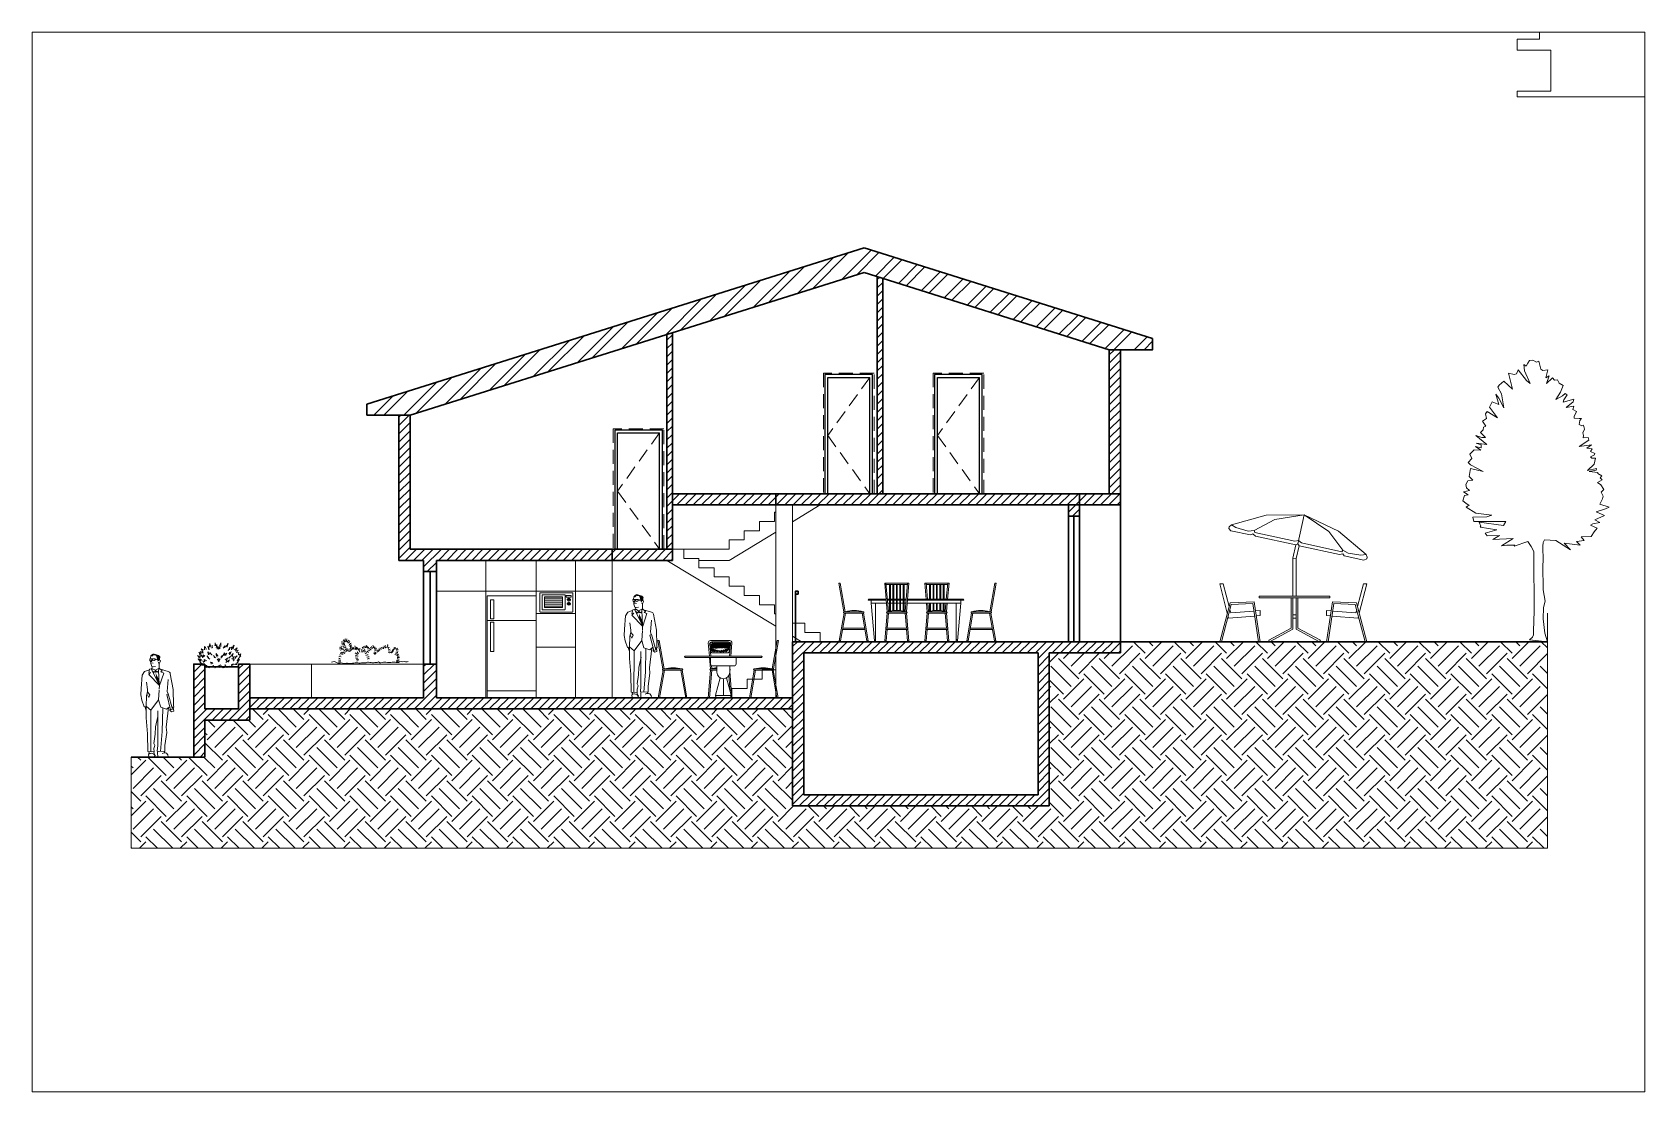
# Paper-space layout 'Layout2' of a CAD drawing. Header units: millimetres. Extents: x 0 to 288, y 0 to 189.
# The model-space entities are those that its viewports show. They can reach past a viewport. Long polylines and large blocks are cut down to what shows.
import ezdxf

# ---------------------------------------------------------------- set-up
doc = ezdxf.new("R2010")
doc.units = ezdxf.units.MM
doc.linetypes.add('HIDDEN', pattern=[0.375, 0.25, -0.125])
for name, color, linetype, lineweight in [('blue', 160, 'Continuous', 5), ('Hash', 1, 'Continuous', 0), ('new', 3, 'Continuous', 30)]:
    doc.layers.add(name, color=color, linetype=linetype, lineweight=lineweight)
doc.layers.add('GLASS', color=4, linetype='Continuous')
doc.layers.add('JLQ', color=2, linetype='Continuous')

# ---------------------------------------------------------------- blocks, each defined once
blk = doc.blocks.new('tree1')
at = {"linetype": 'ByBlock'}
blk.add_lwpolyline([(-0.324, 0.032), (-0.266, 0.078), (-0.252, 0.122), (-0.244, 0.437), (-0.237, 0.48), (-0.243, 1.609), (-0.29, 1.699), (-0.352, 1.786), (-0.595, 1.702), (-0.582, 1.724), (-0.723, 1.721), (-0.819, 1.712), (-0.614, 1.844), (-0.976, 1.822), (-0.854, 1.893), (-1.077, 1.891), (-1.113, 1.937), (-0.905, 1.996), (-1.203, 2.043), (-1.187, 2.064), (-1.22, 2.133), (-0.783, 2.072), (-0.742, 2.145), (-1.316, 2.145), (-1.334, 2.219), (-1.082, 2.225), (-0.994, 2.26), (-1.277, 2.291), (-1.449, 2.403), (-1.425, 2.417), (-1.395, 2.432), (-1.454, 2.469), (-1.51, 2.516), (-1.483, 2.609), (-1.416, 2.618), (-1.498, 2.674), (-1.389, 2.698), (-1.443, 2.743), (-1.455, 2.806), (-1.422, 2.872), (-1.331, 2.884), (-1.4, 2.945), (-1.373, 3.092), (-1.15, 3.034), (-1.376, 3.155), (-1.413, 3.197), (-1.352, 3.267), (-1.384, 3.349), (-1.311, 3.425), (-1.188, 3.415), (-1.282, 3.484), (-1.184, 3.457), (-1.184, 3.511), (-1.274, 3.545), (-1.084, 3.52), (-1.279, 3.679), (-1.174, 3.646), (-1.108, 3.642), (-1.197, 3.735), (-1.146, 3.783), (-1.14, 3.828), (-1.1, 3.846), (-1.159, 3.937), (-1.091, 3.983), (-1.104, 4.064), (-1.076, 4.109), (-0.891, 3.996), (-1.033, 4.184), (-0.986, 4.28), (-0.869, 4.23), (-0.921, 4.414), (-0.868, 4.347), (-0.781, 4.171), (-0.822, 4.422), (-0.887, 4.539), (-0.861, 4.58), (-0.779, 4.648), (-0.627, 4.504), (-0.696, 4.794), (-0.596, 4.769), (-0.555, 4.781), (-0.523, 4.854), (-0.374, 4.659), (-0.307, 4.605), (-0.408, 4.835), (-0.423, 4.947), (-0.378, 4.914), (-0.351, 4.972), (-0.319, 5.017), (-0.264, 5.026), (-0.199, 4.988), (-0.154, 5.004), (-0.122, 4.865), (-0.082, 4.84), (0.003, 4.853), (-0.031, 4.709), (0.027, 4.743), (-0.018, 4.606), (0.087, 4.71), (0.126, 4.666), (0.178, 4.67), (0.205, 4.614), (0.279, 4.573), (0.23, 4.45), (0.146, 4.319), (0.267, 4.385), (0.313, 4.429), (0.348, 4.402), (0.291, 4.316), (0.277, 4.272), (0.472, 4.328), (0.46, 4.278), (0.331, 4.176), (0.468, 4.202), (0.451, 4.145), (0.517, 4.11), (0.473, 4.021), (0.478, 3.99), (0.567, 3.984), (0.605, 3.981), (0.576, 3.946), (0.564, 3.878), (0.611, 3.853), (0.643, 3.864), (0.659, 3.791), (0.632, 3.729), (0.641, 3.681), (0.636, 3.636), (0.727, 3.642), (0.738, 3.596), (0.567, 3.485), (0.784, 3.51), (0.7, 3.452), (0.794, 3.441), (0.769, 3.394), (0.842, 3.356), (0.837, 3.335), (0.764, 3.298), (0.788, 3.273), (0.856, 3.273), (0.83, 3.166), (0.711, 3.052), (0.872, 3.092), (0.866, 3.063), (0.744, 3.038), (0.9, 3.017), (0.9, 3), (0.969, 2.962), (0.942, 2.923), (0.972, 2.891), (0.893, 2.84), (0.953, 2.796), (1.002, 2.718), (0.958, 2.668), (0.99, 2.594), (0.982, 2.549), (0.932, 2.455), (1.098, 2.401), (1.036, 2.368), (0.865, 2.316), (1.018, 2.254), (0.843, 2.172), (0.932, 2.129), (0.809, 2.101), (0.764, 2.081), (0.883, 2.023), (0.832, 1.962), (0.779, 1.875), (0.598, 1.871), (0.652, 1.806), (0.516, 1.789), (0.585, 1.72), (0.297, 1.756), (0.409, 1.639), (0.15, 1.803), (-0.052, 1.816), (-0.08, 1.771), (-0.085, 1.703), (-0.075, 1.445), (-0.085, 1.367), (-0.075, 0.924), (-0.041, 0.724), (-0.072, 0.61), (-0.079, 0.406), (-0.045, 0.151), (0, 0)], close=True, dxfattribs=at)
blk = doc.blocks.new('PERSONA2')
for p, q in [((0.215, 1.752), (0.256, 1.752)), ((0.217, 1.718), (0.215, 1.752)), ((0.234, 1.801), (0.22, 1.752)), ((0.25, 1.75), (0.245, 1.718)), ((0.25, 1.739), (0.249, 1.698)), ((0.262, 1.75), (0.25, 1.75)), ((0.256, 1.752), (0.309, 1.752)), ((0.269, 1.72), (0.262, 1.75)), ((0.309, 1.752), (0.303, 1.722)), ((0.356, 1.739), (0.309, 1.75)), ((0.309, 1.741), (0.356, 1.739)), ((0.404, 1.713), (0.399, 1.733)), ((0.082, 1.461), (0.064, 1.222)), ((0.121, 1.527), (0.08, 1.462)), ((0.208, 1.555), (0.121, 1.527)), ((0.211, 1.569), (0.196, 1.501)), ((0.196, 1.501), (0.228, 1.511)), ((0.228, 1.511), (0.197, 1.475)), ((0.197, 1.475), (0.386, 1.279)), ((0.211, 1.569), (0.241, 1.577)), ((0.245, 1.718), (0.217, 1.718)), ((0.23, 1.717), (0.232, 1.671)), ((0.232, 1.671), (0.25, 1.617)), ((0.241, 1.577), (0.384, 1.295)), ((0.241, 1.577), (0.264, 1.576)), ((0.25, 1.617), (0.279, 1.611)), ((0.264, 1.578), (0.25, 1.566)), ((0.258, 1.612), (0.255, 1.576)), ((0.294, 1.51), (0.258, 1.542)), ((0.264, 1.578), (0.316, 1.55)), ((0.303, 1.722), (0.269, 1.72)), ((0.279, 1.611), (0.316, 1.615)), ((0.316, 1.55), (0.294, 1.51)), ((0.316, 1.55), (0.382, 1.589)), ((0.316, 1.55), (0.341, 1.514)), ((0.341, 1.514), (0.372, 1.533)), ((0.373, 1.554), (0.382, 1.589)), ((0.384, 1.295), (0.373, 1.554)), ((0.374, 1.694), (0.376, 1.673)), ((0.382, 1.653), (0.384, 1.673)), ((0.382, 1.589), (0.382, 1.653)), ((0.437, 1.541), (0.382, 1.589)), ((0.384, 1.673), (0.404, 1.713)), ((0.39, 1.279), (0.465, 1.5)), ((0.545, 1.529), (0.404, 1.57)), ((0.414, 1.521), (0.437, 1.541)), ((0.465, 1.5), (0.414, 1.521)), ((0.632, 1.208), (0.581, 1.489)), ((0.064, 1.222), (0.056, 1.111)), ((0.156, 1.339), (0.177, 1.207)), ((0.156, 1.098), (0.176, 1.163)), ((0.177, 1.207), (0.175, 1.162)), ((0.176, 1.163), (0.217, 1.114)), ((0.373, 1.022), (0.384, 1.197)), ((0.386, 1.279), (0.383, 1.212)), ((0.528, 1.173), (0.545, 1.385)), ((0.528, 1.173), (0.541, 1.127)), ((0.632, 1.208), (0.641, 0.929)), ((0.056, 1.111), (0.073, 1.018)), ((0.073, 1.018), (0.118, 0.895)), ((0.118, 0.895), (0.143, 0.901)), ((0.132, 0.895), (0.152, 0.822)), ((0.15, 0.9), (0.156, 1.098)), ((0.15, 0.9), (0.15, 0.7)), ((0.155, 0.906), (0.237, 0.839)), ((0.197, 1.061), (0.172, 1.11)), ((0.217, 1.114), (0.197, 1.061)), ((0.237, 0.839), (0.373, 1.022)), ((0.411, 0.89), (0.373, 1.022)), ((0.513, 0.853), (0.411, 0.89)), ((0.447, 0.872), (0.436, 0.459)), ((0.508, 0.536), (0.549, 0.886)), ((0.564, 0.894), (0.513, 0.853)), ((0.543, 1.127), (0.518, 1.115)), ((0.518, 1.115), (0.588, 0.843)), ((0.622, 0.855), (0.543, 1.127)), ((0.581, 0.869), (0.574, 0.838)), ((0.612, 0.889), (0.644, 0.89)), ((0.643, 0.822), (0.635, 0.891)), ((0.644, 0.89), (0.641, 0.929)), ((0.15, 0.7), (0.176, 0.417)), ((0.237, 0.839), (0.233, 0.095)), ((0.318, 0.541), (0.36, 0.726)), ((0.358, 0.826), (0.358, 0.207)), ((0.574, 0.838), (0.602, 0.81)), ((0.588, 0.843), (0.622, 0.855)), ((0.602, 0.81), (0.643, 0.822)), ((0.176, 0.417), (0.18, 0.098)), ((0.288, 0.245), (0.314, 0.411)), ((0.314, 0.411), (0.318, 0.541)), ((0.436, 0.459), (0.406, 0.103)), ((0.486, 0.209), (0.517, 0.441)), ((0.517, 0.441), (0.508, 0.536)), ((0.18, 0.098), (0.292, 0.092)), ((0.194, 0.032), (0.207, 0.094)), ((0.206, 0.005), (0.194, 0.032)), ((0.294, 0), (0.206, 0.005)), ((0.305, 0.21), (0.288, 0.245)), ((0.29, 0.154), (0.305, 0.21)), ((0.292, 0.092), (0.29, 0.154)), ((0.29, 0.088), (0.292, 0.07)), ((0.291, 0.063), (0.311, 0.028)), ((0.311, 0.028), (0.294, 0)), ((0.358, 0.207), (0.349, 0.108)), ((0.349, 0.108), (0.471, 0.1)), ((0.356, 0.079), (0.36, 0.108)), ((0.358, 0.007), (0.356, 0.079)), ((0.543, 0.005), (0.358, 0.007)), ((0.486, 0.101), (0.473, 0.102)), ((0.482, 0.078), (0.473, 0.102)), ((0.486, 0.209), (0.486, 0.101)), ((0.514, 0.071), (0.54, 0.042)), ((0.54, 0.042), (0.543, 0.005))]:
    blk.add_line(p, q)
for centre, radius, start, end in [((0.53, 1.479), 0.052, 10.318, 73.6958), ((0.242, -0.01), 0.0781, 28.6224, 123.307), ((0.48, -0.034), 0.11, 72.0736, 114.4627)]:
    blk.add_arc(centre, radius, start, end)
for points in [[(0.22, 1.803), (0.26, 1.794), (0.238, 1.826), (0.288, 1.824)], [(0.238, 1.826), (0.379, 1.819), (0.278, 1.849)], [(0.328, 1.811), (0.404, 1.798), (0.238, 1.826), (0.379, 1.819)], [(0.359, 1.703), (0.397, 1.733), (0.328, 1.811), (0.404, 1.798)], [(0.237, 1.673), (0.243, 1.687), (0.286, 1.671), (0.279, 1.687)], [(0.315, 1.55), (0.302, 1.524), (0.333, 1.524), (0.322, 1.503)], [(0.322, 1.503), (0.38, 1.379), (0.326, 1.411), (0.384, 1.295)]]:
    blk.add_solid(points)
blk = doc.blocks.new('11')
at = {"color": 0}
for p, q in [((191.099, 174.576), (191.129, 174.576)), ((191.217, 173.905), (191.099, 174.576)), ((191.247, 173.906), (191.129, 174.576)), ((192.738, 174.576), (192.171, 174.576)), ((192.229, 173.906), (192.171, 174.576)), ((192.259, 173.914), (192.201, 174.576)), ((192.65, 173.914), (192.708, 174.576)), ((192.679, 173.906), (192.738, 174.576)), ((193.675, 174.576), (193.107, 174.576)), ((193.14, 174.206), (193.107, 174.576)), ((193.17, 174.206), (193.138, 174.576)), ((193.612, 174.206), (193.645, 174.576)), ((193.642, 174.206), (193.675, 174.576)), ((194.629, 173.906), (194.747, 174.576)), ((194.659, 173.905), (194.777, 174.576)), ((194.777, 174.576), (194.747, 174.576)), ((191.803, 174.206), (192.203, 174.206)), ((191.803, 174.176), (192.206, 174.176)), ((191.853, 174.106), (191.853, 174.176)), ((192.705, 174.546), (192.204, 174.546)), ((192.233, 174.206), (192.284, 174.206)), ((192.236, 174.176), (192.284, 174.176)), ((192.284, 173.919), (192.284, 174.546)), ((192.304, 173.923), (192.304, 174.546)), ((192.304, 174.206), (192.364, 174.206)), ((192.304, 174.176), (192.364, 174.176)), ((192.364, 173.931), (192.364, 174.546)), ((192.384, 173.933), (192.384, 174.546)), ((192.384, 174.206), (192.444, 174.206)), ((192.384, 174.176), (192.444, 174.176)), ((192.444, 173.936), (192.444, 174.546)), ((192.464, 173.936), (192.464, 174.546)), ((192.464, 174.206), (192.524, 174.206)), ((192.464, 174.176), (192.524, 174.176)), ((192.524, 173.933), (192.524, 174.546)), ((192.544, 173.931), (192.544, 174.546)), ((192.544, 174.206), (192.604, 174.206)), ((192.544, 174.176), (192.604, 174.176)), ((192.604, 173.923), (192.604, 174.546)), ((192.624, 173.919), (192.624, 174.546)), ((192.624, 174.206), (192.676, 174.206)), ((192.624, 174.176), (192.673, 174.176)), ((192.703, 174.176), (194.003, 174.176)), ((192.706, 174.206), (194.003, 174.206)), ((193.642, 174.546), (193.14, 174.546)), ((193.221, 174.206), (193.221, 174.546)), ((193.241, 174.206), (193.241, 174.546)), ((193.301, 174.206), (193.301, 174.546)), ((193.321, 174.206), (193.321, 174.546)), ((193.381, 174.206), (193.381, 174.546)), ((193.401, 174.206), (193.401, 174.546)), ((193.461, 174.206), (193.461, 174.546)), ((193.481, 174.206), (193.481, 174.546)), ((193.541, 174.206), (193.541, 174.546)), ((193.561, 174.206), (193.561, 174.546)), ((193.953, 174.106), (193.953, 174.176)), ((191.222, 173.876), (191.107, 173.226)), ((191.253, 173.876), (191.138, 173.226)), ((191.222, 173.906), (191.672, 173.906)), ((191.222, 173.876), (191.672, 173.876)), ((191.642, 173.876), (191.756, 173.226)), ((191.672, 173.876), (191.787, 173.226)), ((191.853, 174.106), (192.212, 174.106)), ((191.853, 174.106), (191.93, 173.226)), ((191.96, 173.226), (191.96, 174.106)), ((192.229, 173.876), (192.173, 173.226)), ((192.679, 173.906), (192.229, 173.906)), ((192.26, 173.876), (192.229, 173.526)), ((192.679, 173.876), (192.229, 173.876)), ((192.242, 174.106), (192.284, 174.106)), ((192.304, 174.106), (192.364, 174.106)), ((192.384, 174.106), (192.444, 174.106)), ((192.464, 174.106), (192.524, 174.106)), ((192.544, 174.106), (192.604, 174.106)), ((192.624, 174.106), (192.667, 174.106)), ((192.649, 173.876), (192.68, 173.526)), ((192.679, 173.876), (192.736, 173.226)), ((192.697, 174.106), (193.953, 174.106)), ((193.166, 173.876), (193.109, 173.226)), ((193.166, 173.906), (193.149, 174.106)), ((193.616, 173.906), (193.166, 173.906)), ((193.616, 173.876), (193.166, 173.876)), ((193.196, 173.876), (193.166, 173.526)), ((193.195, 173.914), (193.179, 174.106)), ((193.221, 173.919), (193.221, 174.106)), ((193.241, 173.923), (193.241, 174.106)), ((193.301, 173.931), (193.301, 174.106)), ((193.321, 173.933), (193.321, 174.106)), ((193.381, 173.936), (193.381, 174.106)), ((193.401, 173.936), (193.401, 174.106)), ((193.461, 173.933), (193.461, 174.106)), ((193.481, 173.931), (193.481, 174.106)), ((193.541, 173.923), (193.541, 174.106)), ((193.561, 173.919), (193.561, 174.106)), ((193.586, 173.876), (193.617, 173.526)), ((193.587, 173.914), (193.603, 174.106)), ((193.616, 173.906), (193.634, 174.106)), ((193.616, 173.876), (193.673, 173.226)), ((193.846, 173.226), (193.846, 174.106)), ((193.953, 174.106), (193.876, 173.226)), ((194.204, 173.876), (194.089, 173.226)), ((194.234, 173.876), (194.12, 173.226)), ((194.654, 173.906), (194.204, 173.906)), ((194.654, 173.876), (194.204, 173.876)), ((194.623, 173.876), (194.738, 173.226)), ((194.654, 173.876), (194.768, 173.226)), ((191.186, 173.496), (191.709, 173.496)), ((191.191, 173.526), (191.703, 173.526)), ((192.196, 173.496), (192.713, 173.496)), ((192.199, 173.526), (192.71, 173.526)), ((192.226, 173.496), (192.203, 173.226)), ((192.683, 173.496), (192.706, 173.226)), ((193.133, 173.496), (193.649, 173.496)), ((193.135, 173.526), (193.647, 173.526)), ((193.163, 173.496), (193.139, 173.226)), ((193.619, 173.496), (193.643, 173.226)), ((194.167, 173.496), (194.69, 173.496)), ((194.172, 173.526), (194.685, 173.526)), ((191.107, 173.226), (191.138, 173.226)), ((191.756, 173.226), (191.787, 173.226)), ((191.93, 173.256), (191.96, 173.256)), ((191.93, 173.226), (191.96, 173.226)), ((192.203, 173.226), (192.173, 173.226)), ((192.736, 173.226), (192.706, 173.226)), ((193.139, 173.226), (193.109, 173.226)), ((193.673, 173.226), (193.643, 173.226)), ((193.876, 173.256), (193.846, 173.256)), ((193.876, 173.226), (193.846, 173.226)), ((194.12, 173.226), (194.089, 173.226)), ((194.768, 173.226), (194.738, 173.226))]:
    blk.add_line(p, q, dxfattribs=at)
for centre, radius, start, end in [((191.803, 174.191), 0.015, 90, 270), ((194.003, 174.191), 0.015, 270, 90), ((191.222, 173.891), 0.015, 90, 270), ((191.46, 173.172), 0.764, 73.8673, 106.1327), ((191.672, 173.891), 0.015, 270, 90), ((192.229, 173.891), 0.015, 90, 270), ((192.454, 173.077), 0.859, 74.8107, 105.1893), ((192.679, 173.891), 0.015, 270, 90), ((193.166, 173.891), 0.015, 90, 270), ((193.391, 173.077), 0.859, 74.8107, 105.1893), ((193.616, 173.891), 0.015, 270, 90), ((194.204, 173.891), 0.015, 90, 270), ((194.416, 173.172), 0.764, 73.8673, 106.1327), ((194.654, 173.891), 0.015, 270, 90)]:
    blk.add_arc(centre, radius, start, end, dxfattribs=at)
blk = doc.blocks.new('12')
at = {"color": 0}
for p, q in [((195.106, 174.494), (195.137, 174.494)), ((195.224, 173.823), (195.106, 174.494)), ((195.255, 173.824), (195.137, 174.494)), ((196.298, 174.439), (196.325, 174.124)), ((196.331, 174.409), (196.355, 174.124)), ((196.337, 174.339), (196.347, 174.339)), ((196.339, 174.309), (196.349, 174.309)), ((196.341, 174.399), (196.355, 174.249)), ((196.806, 174.494), (196.348, 174.494)), ((196.355, 174.389), (196.404, 174.438)), ((196.357, 174.356), (196.443, 174.441)), ((196.36, 174.323), (196.481, 174.444)), ((196.362, 174.29), (196.518, 174.445)), ((196.367, 174.259), (196.409, 174.301)), ((196.773, 174.464), (196.38, 174.464)), ((196.382, 174.239), (196.433, 174.29)), ((196.762, 174.454), (196.391, 174.454)), ((196.404, 174.204), (196.749, 174.204)), ((196.407, 174.228), (196.458, 174.28)), ((196.417, 174.309), (196.553, 174.445)), ((196.441, 174.227), (196.486, 174.272)), ((196.453, 174.31), (196.588, 174.445)), ((196.476, 174.227), (196.515, 174.266)), ((196.489, 174.311), (196.624, 174.445)), ((196.51, 174.226), (196.547, 174.262)), ((196.526, 174.312), (196.659, 174.445)), ((196.545, 174.225), (196.582, 174.262)), ((196.562, 174.313), (196.694, 174.445)), ((196.579, 174.224), (196.622, 174.266)), ((196.598, 174.314), (196.73, 174.445)), ((196.614, 174.224), (196.668, 174.277)), ((196.634, 174.315), (196.765, 174.445)), ((196.65, 174.224), (196.73, 174.304)), ((196.671, 174.316), (196.789, 174.433)), ((196.686, 174.225), (196.801, 174.339)), ((196.707, 174.317), (196.801, 174.411)), ((196.722, 174.226), (196.794, 174.297)), ((196.743, 174.317), (196.805, 174.379)), ((196.784, 174.252), (196.787, 174.255)), ((196.798, 174.124), (196.823, 174.409)), ((196.799, 174.249), (196.812, 174.399)), ((196.804, 174.309), (196.814, 174.309)), ((196.807, 174.339), (196.817, 174.339)), ((196.828, 174.124), (196.855, 174.439)), ((197.809, 173.824), (197.927, 174.494)), ((197.839, 173.823), (197.958, 174.494)), ((197.958, 174.494), (197.927, 174.494)), ((195.23, 173.794), (195.115, 173.144)), ((195.26, 173.794), (195.145, 173.144)), ((195.23, 173.824), (195.68, 173.824)), ((195.23, 173.794), (195.68, 173.794)), ((195.649, 173.794), (195.764, 173.144)), ((195.68, 173.794), (195.794, 173.144)), ((195.754, 174.124), (197.554, 174.124)), ((195.754, 174.094), (197.554, 174.094)), ((196.352, 173.794), (196.295, 173.144)), ((196.382, 173.794), (196.325, 173.144)), ((196.352, 173.824), (196.328, 174.094)), ((196.504, 173.824), (196.352, 173.824)), ((196.504, 173.794), (196.352, 173.794)), ((196.354, 173.944), (196.354, 174.094)), ((196.381, 173.831), (196.375, 173.903)), ((196.904, 173.894), (196.404, 173.894)), ((196.504, 173.744), (196.504, 173.894)), ((196.804, 173.853), (196.808, 173.894)), ((196.804, 173.744), (196.804, 173.894)), ((196.954, 174.094), (196.954, 173.944)), ((197.384, 173.794), (197.27, 173.144)), ((197.415, 173.794), (197.3, 173.144)), ((197.834, 173.824), (197.384, 173.824)), ((197.834, 173.794), (197.384, 173.794)), ((197.804, 173.794), (197.919, 173.144)), ((197.834, 173.794), (197.949, 173.144)), ((196.58, 173.613), (196.471, 173.206)), ((196.654, 173.594), (196.654, 173.194)), ((196.837, 173.206), (196.729, 173.613)), ((196.783, 173.666), (196.816, 173.288)), ((196.804, 173.764), (196.858, 173.144)), ((195.115, 173.144), (195.145, 173.144)), ((195.764, 173.144), (195.794, 173.144)), ((196.325, 173.144), (196.295, 173.144)), ((196.468, 173.194), (196.841, 173.194)), ((196.519, 173.144), (196.789, 173.144)), ((196.827, 173.161), (196.828, 173.144)), ((196.858, 173.144), (196.828, 173.144)), ((197.3, 173.144), (197.27, 173.144)), ((197.949, 173.144), (197.919, 173.144))]:
    blk.add_line(p, q, dxfattribs=at)
for centre, radius, start, end in [((196.348, 174.444), 0.05, 90, 185), ((196.38, 174.414), 0.05, 90, 185), ((196.391, 174.404), 0.05, 90, 185), ((196.404, 174.254), 0.05, 185, 270), ((196.749, 174.254), 0.05, 270, 355), ((196.762, 174.404), 0.05, 355, 90), ((196.773, 174.414), 0.05, 355, 90), ((196.806, 174.444), 0.05, 355, 90), ((195.23, 173.809), 0.015, 90, 270), ((195.467, 173.089), 0.764, 73.8673, 106.1327), ((195.68, 173.809), 0.015, 270, 90), ((195.754, 174.109), 0.015, 90, 270), ((196.352, 173.809), 0.015, 90, 270), ((196.577, 172.995), 0.859, 94.8363, 105.1893), ((196.404, 173.944), 0.05, 180, 270), ((196.802, 173.809), 0.015, 270, 90), ((196.904, 173.944), 0.05, 270, 0), ((197.384, 173.809), 0.015, 90, 270), ((197.597, 173.089), 0.764, 73.8673, 106.1327), ((197.554, 174.109), 0.015, 270, 90), ((197.834, 173.809), 0.015, 270, 90), ((196.654, 173.744), 0.15, 180, 0), ((196.519, 173.194), 0.05, 165.0686, 270), ((196.789, 173.194), 0.05, 270, 14.9314)]:
    blk.add_arc(centre, radius, start, end, dxfattribs=at)
blk = doc.blocks.new('microondas-a01')
at = {"color": 7}
for p, q in [((-0.187, 0.091), (0.135, 0.091)), ((-0.187, 0.055), (0.135, 0.055)), ((-0.187, 0.019), (0.135, 0.019)), ((0.219, 0.059), (0.219, 0.07)), ((0.219, 0.07), (0.278, 0.07)), ((0.278, 0.059), (0.219, 0.059)), ((0.278, 0.07), (0.278, 0.059)), ((-0.187, -0.016), (0.135, -0.016)), ((-0.187, -0.052), (0.135, -0.052)), ((0.219, -0.003), (0.278, -0.003)), ((0.219, -0.014), (0.219, -0.003)), ((0.278, -0.014), (0.219, -0.014)), ((0.278, -0.003), (0.278, -0.014))]:
    blk.add_line(p, q, dxfattribs=at)
for points in [[(0.296, -0.161), (0.301, -0.16), (0.306, -0.16), (0.31, -0.158), (0.313, -0.156), (0.317, -0.154), (0.319, -0.152), (0.32, -0.149), (0.321, -0.146), (0.321, 0.173), (0.32, 0.176), (0.319, 0.179), (0.317, 0.182), (0.313, 0.184), (0.31, 0.186), (0.306, 0.187), (0.301, 0.188), (0.296, 0.188), (-0.249, 0.188), (-0.254, 0.188), (-0.258, 0.187), (-0.262, 0.186), (-0.266, 0.184), (-0.269, 0.182), (-0.271, 0.179), (-0.273, 0.176), (-0.273, 0.173), (-0.273, -0.146), (-0.273, -0.149), (-0.271, -0.152), (-0.269, -0.154), (-0.266, -0.156), (-0.262, -0.158), (-0.258, -0.16), (-0.254, -0.16), (-0.249, -0.161)], [(0.172, -0.116), (0.174, -0.116), (0.176, -0.115), (0.177, -0.114), (0.178, -0.113), (0.179, -0.112), (0.18, -0.11), (0.18, -0.108), (0.181, -0.107), (0.181, 0.143), (0.18, 0.145), (0.18, 0.147), (0.179, 0.149), (0.178, 0.15), (0.177, 0.151), (0.176, 0.152), (0.174, 0.153), (0.172, 0.153), (-0.223, 0.153), (-0.225, 0.153), (-0.226, 0.152), (-0.228, 0.151), (-0.229, 0.15), (-0.23, 0.149), (-0.231, 0.147), (-0.231, 0.145), (-0.231, 0.143), (-0.231, -0.107), (-0.231, -0.108), (-0.231, -0.11), (-0.23, -0.112), (-0.229, -0.113), (-0.228, -0.114), (-0.226, -0.115), (-0.225, -0.116), (-0.223, -0.116)], [(0.129, -0.078), (0.13, -0.078), (0.131, -0.078), (0.132, -0.077), (0.133, -0.076), (0.134, -0.075), (0.135, -0.074), (0.135, -0.073), (0.135, -0.072), (0.135, 0.108), (0.135, 0.11), (0.135, 0.111), (0.134, 0.112), (0.133, 0.113), (0.132, 0.114), (0.131, 0.114), (0.13, 0.115), (0.129, 0.115), (-0.18, 0.115), (-0.182, 0.115), (-0.183, 0.114), (-0.184, 0.114), (-0.185, 0.113), (-0.185, 0.112), (-0.186, 0.111), (-0.186, 0.11), (-0.187, 0.108), (-0.187, -0.072), (-0.186, -0.073), (-0.186, -0.074), (-0.185, -0.075), (-0.185, -0.076), (-0.184, -0.077), (-0.183, -0.078), (-0.182, -0.078), (-0.18, -0.078)], [(0.29, 0.109), (0.29, 0.141), (0.201, 0.141), (0.201, 0.109)]]:
    blk.add_lwpolyline(points, close=True)
for centre, start, end in [((0.249, 0.064), 14.1034, 165.8966), ((0.249, 0.064), 190.117, 349.883), ((0.249, -0.009), 14.1034, 165.8966), ((0.249, -0.009), 190.117, 349.883)]:
    blk.add_arc(centre, 0.0253, start, end)
blk = doc.blocks.new('maquinasv28')
at = {"color": 0, "linetype": 'ByBlock'}
for p, q in [((0, 0), (0, 1.575)), ((0, 1.575), (0.762, 1.575)), ((0.051, 1.511), (0.102, 1.511)), ((0.051, 1.219), (0.051, 1.511)), ((0.102, 1.511), (0.102, 1.219)), ((0.762, 1.575), (0.762, 0)), ((0, 1.194), (0.762, 1.194)), ((0.102, 1.219), (0.051, 1.219)), ((0.102, 1.168), (0.051, 1.168)), ((0.051, 1.168), (0.051, 0.711)), ((0.102, 0.711), (0.102, 1.168)), ((0.051, 0.711), (0.102, 0.711)), ((0.762, 0.102), (0, 0.102))]:
    blk.add_line(p, q, dxfattribs=at)
blk = doc.blocks.new('playa')
at = {"linetype": 'ByBlock'}
for p, q in [((323.643, 381.493), (323.021, 381.323)), ((323.428, 381.218), (323.794, 381.414)), ((324.32, 381.497), (323.643, 381.493)), ((323.794, 381.414), (324.32, 381.497)), ((324.32, 381.497), (324.206, 380.984)), ((324.32, 381.497), (324.932, 381.208)), ((324.761, 381.2), (324.32, 381.497)), ((322.976, 381.256), (322.982, 381.286)), ((322.976, 381.256), (323.013, 381.217)), ((322.982, 381.286), (323.021, 381.323)), ((323.365, 381.14), (323.013, 381.217)), ((323.021, 381.323), (323.103, 381.275)), ((323.103, 381.275), (323.319, 381.211)), ((323.319, 381.211), (323.428, 381.218)), ((323.365, 381.14), (323.401, 381.163)), ((323.401, 381.163), (323.453, 381.12)), ((323.428, 381.218), (323.437, 381.185)), ((323.437, 381.185), (324.154, 381.027)), ((324.171, 380.962), (323.453, 381.12)), ((325.01, 380.868), (324.761, 381.2)), ((324.932, 381.208), (325.423, 380.792)), ((324.118, 380.724), (324.171, 380.962)), ((324.154, 381.027), (324.219, 381.043)), ((324.171, 380.962), (324.206, 380.984)), ((324.229, 380.949), (324.178, 380.718)), ((324.206, 380.984), (324.229, 380.949)), ((324.271, 381.001), (324.219, 381.043)), ((324.229, 380.949), (324.947, 380.79)), ((324.989, 380.842), (324.271, 381.001)), ((325.012, 380.806), (324.947, 380.79)), ((325.01, 380.868), (324.989, 380.842)), ((325.106, 380.816), (325.01, 380.868)), ((325.035, 380.77), (325.012, 380.806)), ((325.329, 380.782), (325.106, 380.816)), ((324.178, 380.718), (324.118, 380.724)), ((324.118, 380.046), (324.118, 380.724)), ((324.178, 380.718), (324.178, 380.046)), ((325.035, 380.77), (325.386, 380.693)), ((325.423, 380.792), (325.329, 380.782)), ((325.437, 380.712), (325.386, 380.693)), ((325.443, 380.742), (325.423, 380.792)), ((325.437, 380.712), (325.443, 380.742)), ((322.813, 380.271), (322.875, 380.271)), ((322.813, 380.271), (322.948, 379.746)), ((322.875, 380.271), (322.979, 379.865)), ((325.376, 380.271), (325.272, 379.865)), ((325.438, 380.271), (325.303, 379.746)), ((325.438, 380.271), (325.376, 380.271)), ((322.997, 379.93), (323.429, 379.948)), ((323.429, 379.948), (323.533, 379.236)), ((323.518, 380.046), (323.518, 380.016)), ((324.778, 380.046), (323.518, 380.046)), ((323.518, 380.016), (324.778, 380.016)), ((324.088, 379.476), (324.088, 380.016)), ((324.118, 379.458), (324.118, 380.016)), ((324.178, 379.458), (324.178, 380.016)), ((324.208, 379.476), (324.208, 380.016)), ((324.822, 379.948), (324.718, 379.236)), ((324.778, 380.046), (324.778, 380.016)), ((325.254, 379.93), (324.822, 379.948)), ((322.997, 379.93), (322.813, 379.236)), ((323.02, 379.902), (322.844, 379.236)), ((322.963, 379.686), (322.971, 379.657)), ((322.971, 379.657), (323.436, 379.693)), ((322.995, 379.805), (323.009, 379.75)), ((323.009, 379.75), (323.423, 379.782)), ((323.02, 379.902), (323.403, 379.916)), ((323.403, 379.916), (323.503, 379.236)), ((323.453, 379.785), (323.533, 379.791)), ((323.466, 379.695), (323.533, 379.701)), ((323.533, 379.791), (323.533, 379.701)), ((324.118, 379.716), (324.178, 379.716)), ((324.118, 379.656), (324.178, 379.656)), ((324.718, 379.791), (324.718, 379.701)), ((324.798, 379.785), (324.718, 379.791)), ((324.785, 379.695), (324.718, 379.701)), ((324.848, 379.916), (324.748, 379.236)), ((325.28, 379.657), (324.815, 379.693)), ((325.242, 379.75), (324.828, 379.782)), ((325.231, 379.902), (324.848, 379.916)), ((325.231, 379.902), (325.407, 379.236)), ((325.256, 379.805), (325.242, 379.75)), ((325.254, 379.93), (325.438, 379.236)), ((325.288, 379.686), (325.28, 379.657)), ((323.688, 379.262), (324.088, 379.476)), ((323.702, 379.236), (324.118, 379.458)), ((324.594, 379.236), (324.178, 379.458)), ((324.608, 379.262), (324.208, 379.476)), ((322.813, 379.236), (322.844, 379.236)), ((323.503, 379.236), (323.533, 379.236)), ((323.702, 379.236), (323.688, 379.262)), ((324.594, 379.236), (324.608, 379.262)), ((324.718, 379.236), (324.748, 379.236)), ((325.407, 379.236), (325.438, 379.236))]:
    blk.add_line(p, q, dxfattribs=at)
blk = doc.blocks.new('plant 28')
at = {"linetype": 'Continuous'}
for p, q in [((342.308, 396.919), (342.309, 396.939)), ((342.308, 396.899), (342.308, 396.919)), ((342.309, 396.939), (342.311, 396.945)), ((342.311, 396.945), (342.319, 396.924)), ((342.319, 396.924), (342.326, 396.904)), ((342.326, 396.904), (342.329, 396.884)), ((342.352, 396.907), (342.353, 396.914)), ((342.352, 396.886), (342.352, 396.907)), ((342.353, 396.914), (342.355, 396.892)), ((342.398, 396.906), (342.404, 396.926)), ((342.404, 396.926), (342.409, 396.946)), ((342.409, 396.946), (342.409, 396.956)), ((342.409, 396.956), (342.411, 396.936)), ((342.411, 396.936), (342.416, 396.915)), ((342.416, 396.915), (342.421, 396.904)), ((342.43, 396.898), (342.432, 396.919)), ((342.432, 396.919), (342.434, 396.931)), ((342.434, 396.931), (342.439, 396.91)), ((342.439, 396.91), (342.441, 396.89)), ((342.483, 396.906), (342.493, 396.926)), ((342.493, 396.926), (342.502, 396.946)), ((342.502, 396.946), (342.508, 396.956)), ((342.507, 396.936), (342.505, 396.916)), ((342.505, 396.916), (342.505, 396.896)), ((342.508, 396.956), (342.507, 396.936)), ((342.567, 396.888), (342.578, 396.908)), ((342.578, 396.908), (342.58, 396.913)), ((342.58, 396.913), (342.583, 396.892)), ((342.597, 396.893), (342.613, 396.913)), ((342.613, 396.913), (342.627, 396.933)), ((342.628, 396.908), (342.619, 396.887)), ((342.627, 396.933), (342.639, 396.948)), ((342.632, 396.928), (342.628, 396.908)), ((342.639, 396.948), (342.632, 396.928)), ((342.728, 396.897), (342.744, 396.917)), ((342.745, 396.919), (342.738, 396.897)), ((342.744, 396.917), (342.745, 396.919)), ((342.098, 396.726), (342.089, 396.734)), ((342.089, 396.734), (342.11, 396.72)), ((342.114, 396.705), (342.098, 396.726)), ((342.112, 396.664), (342.104, 396.673)), ((342.104, 396.673), (342.126, 396.654)), ((342.11, 396.72), (342.13, 396.709)), ((342.125, 396.643), (342.112, 396.664)), ((342.126, 396.684), (342.114, 396.705)), ((342.119, 396.785), (342.115, 396.793)), ((342.115, 396.793), (342.134, 396.773)), ((342.125, 396.764), (342.119, 396.785)), ((342.133, 396.743), (342.125, 396.764)), ((342.135, 396.621), (342.125, 396.643)), ((342.126, 396.654), (342.146, 396.639)), ((342.13, 396.709), (342.145, 396.702)), ((342.142, 396.723), (342.133, 396.743)), ((342.134, 396.773), (342.154, 396.759)), ((342.149, 396.601), (342.135, 396.621)), ((342.146, 396.653), (342.136, 396.673)), ((342.136, 396.673), (342.157, 396.656)), ((342.145, 396.702), (342.142, 396.723)), ((342.146, 396.799), (342.145, 396.804)), ((342.145, 396.804), (342.167, 396.791)), ((342.152, 396.778), (342.146, 396.799)), ((342.153, 396.633), (342.146, 396.653)), ((342.146, 396.639), (342.153, 396.633)), ((342.158, 396.756), (342.152, 396.778)), ((342.154, 396.759), (342.158, 396.756)), ((342.158, 396.734), (342.156, 396.736)), ((342.156, 396.736), (342.178, 396.723)), ((342.157, 396.656), (342.167, 396.649)), ((342.175, 396.713), (342.158, 396.734)), ((342.166, 396.836), (342.16, 396.853)), ((342.16, 396.853), (342.182, 396.842)), ((342.177, 396.815), (342.166, 396.836)), ((342.167, 396.791), (342.189, 396.778)), ((342.182, 396.693), (342.175, 396.713)), ((342.189, 396.795), (342.177, 396.815)), ((342.178, 396.723), (342.2, 396.71)), ((342.182, 396.842), (342.201, 396.828)), ((342.195, 396.774), (342.189, 396.795)), ((342.189, 396.778), (342.195, 396.774)), ((342.194, 396.627), (342.189, 396.638)), ((342.189, 396.638), (342.209, 396.628)), ((342.201, 396.606), (342.194, 396.627)), ((342.199, 396.728), (342.195, 396.746)), ((342.195, 396.746), (342.215, 396.729)), ((342.202, 396.707), (342.199, 396.728)), ((342.2, 396.71), (342.202, 396.707)), ((342.209, 396.628), (342.225, 396.62)), ((342.213, 396.66), (342.212, 396.664)), ((342.212, 396.664), (342.232, 396.651)), ((342.218, 396.64), (342.213, 396.66)), ((342.215, 396.729), (342.224, 396.722)), ((342.217, 396.856), (342.218, 396.876)), ((342.217, 396.836), (342.217, 396.856)), ((342.218, 396.876), (342.219, 396.893)), ((342.225, 396.62), (342.218, 396.64)), ((342.219, 396.893), (342.233, 396.873)), ((342.232, 396.651), (342.252, 396.637)), ((342.233, 396.873), (342.244, 396.852)), ((342.244, 396.852), (342.248, 396.842)), ((342.252, 396.637), (342.253, 396.636)), ((342.264, 396.722), (342.263, 396.726)), ((342.263, 396.726), (342.284, 396.705)), ((342.274, 396.702), (342.264, 396.722)), ((342.289, 396.682), (342.274, 396.702)), ((342.277, 396.898), (342.278, 396.901)), ((342.284, 396.878), (342.277, 396.898)), ((342.278, 396.788), (342.277, 396.799)), ((342.277, 396.799), (342.285, 396.779)), ((342.278, 396.901), (342.289, 396.879)), ((342.284, 396.765), (342.278, 396.788)), ((342.285, 396.858), (342.284, 396.878)), ((342.289, 396.743), (342.284, 396.765)), ((342.284, 396.705), (342.294, 396.696)), ((342.291, 396.836), (342.285, 396.858)), ((342.285, 396.779), (342.297, 396.757)), ((342.289, 396.879), (342.294, 396.859)), ((342.311, 396.666), (342.289, 396.682)), ((342.294, 396.859), (342.301, 396.842)), ((342.297, 396.757), (342.302, 396.751)), ((342.302, 396.751), (342.309, 396.772)), ((342.306, 396.879), (342.308, 396.899)), ((342.309, 396.772), (342.31, 396.787)), ((342.31, 396.787), (342.33, 396.765)), ((342.333, 396.599), (342.326, 396.615)), ((342.326, 396.615), (342.347, 396.606)), ((342.33, 396.765), (342.349, 396.744)), ((342.349, 396.862), (342.352, 396.886)), ((342.349, 396.744), (342.351, 396.742)), ((342.355, 396.892), (342.361, 396.871)), ((342.361, 396.871), (342.361, 396.868)), ((342.381, 396.729), (342.38, 396.731)), ((342.38, 396.731), (342.397, 396.711)), ((342.387, 396.708), (342.381, 396.729)), ((342.394, 396.688), (342.387, 396.708)), ((342.397, 396.711), (342.414, 396.693)), ((342.424, 396.766), (342.424, 396.768)), ((342.424, 396.768), (342.437, 396.748)), ((342.425, 396.746), (342.424, 396.766)), ((342.425, 396.878), (342.43, 396.898)), ((342.432, 396.725), (342.425, 396.746)), ((342.443, 396.705), (342.432, 396.725)), ((342.437, 396.748), (342.457, 396.728)), ((342.441, 396.89), (342.442, 396.886)), ((342.442, 396.886), (342.444, 396.865)), ((342.447, 396.659), (342.443, 396.665)), ((342.443, 396.665), (342.465, 396.656)), ((342.444, 396.865), (342.445, 396.845)), ((342.445, 396.843), (342.449, 396.864)), ((342.445, 396.845), (342.445, 396.843)), ((342.461, 396.638), (342.447, 396.659)), ((342.449, 396.864), (342.456, 396.884)), ((342.456, 396.884), (342.461, 396.893)), ((342.457, 396.728), (342.458, 396.725)), ((342.461, 396.893), (342.465, 396.872)), ((342.477, 396.617), (342.461, 396.638)), ((342.465, 396.872), (342.465, 396.85)), ((342.465, 396.85), (342.466, 396.843)), ((342.465, 396.656), (342.482, 396.646)), ((342.466, 396.843), (342.476, 396.865)), ((342.474, 396.666), (342.469, 396.679)), ((342.469, 396.679), (342.489, 396.667)), ((342.482, 396.646), (342.474, 396.666)), ((342.476, 396.865), (342.487, 396.886)), ((342.487, 396.886), (342.489, 396.891)), ((342.489, 396.891), (342.491, 396.868)), ((342.489, 396.667), (342.496, 396.663)), ((342.491, 396.868), (342.492, 396.851)), ((342.505, 396.896), (342.505, 396.895)), ((342.511, 396.685), (342.515, 396.706)), ((342.515, 396.706), (342.524, 396.726)), ((342.524, 396.726), (342.524, 396.726)), ((342.524, 396.726), (342.526, 396.706)), ((342.526, 396.694), (342.533, 396.715)), ((342.526, 396.706), (342.526, 396.694)), ((342.533, 396.715), (342.545, 396.735)), ((342.545, 396.735), (342.56, 396.755)), ((342.551, 396.865), (342.567, 396.888)), ((342.56, 396.755), (342.57, 396.776)), ((342.564, 396.734), (342.585, 396.75)), ((342.565, 396.736), (342.564, 396.734)), ((342.571, 396.757), (342.565, 396.736)), ((342.57, 396.776), (342.571, 396.779)), ((342.571, 396.779), (342.571, 396.757)), ((342.58, 396.871), (342.579, 396.867)), ((342.583, 396.892), (342.58, 396.871)), ((342.584, 396.653), (342.604, 396.669)), ((342.585, 396.75), (342.605, 396.767)), ((342.604, 396.752), (342.592, 396.735)), ((342.6, 396.609), (342.623, 396.629)), ((342.607, 396.645), (342.603, 396.64)), ((342.614, 396.773), (342.604, 396.752)), ((342.604, 396.669), (342.625, 396.686)), ((342.605, 396.767), (342.614, 396.773)), ((342.619, 396.666), (342.607, 396.645)), ((342.619, 396.887), (342.618, 396.88)), ((342.628, 396.688), (342.619, 396.666)), ((342.623, 396.629), (342.645, 396.644)), ((342.625, 396.686), (342.628, 396.688)), ((342.652, 396.632), (342.633, 396.612)), ((342.64, 396.818), (342.651, 396.846)), ((342.645, 396.684), (342.666, 396.703)), ((342.645, 396.644), (342.661, 396.653)), ((342.651, 396.846), (342.661, 396.867)), ((342.651, 396.765), (342.671, 396.784)), ((342.661, 396.653), (342.652, 396.632)), ((342.661, 396.867), (342.668, 396.879)), ((342.666, 396.699), (342.661, 396.684)), ((342.668, 396.754), (342.662, 396.746)), ((342.668, 396.879), (342.663, 396.858)), ((342.663, 396.858), (342.663, 396.838)), ((342.663, 396.838), (342.663, 396.836)), ((342.666, 396.703), (342.679, 396.719)), ((342.679, 396.719), (342.666, 396.699)), ((342.679, 396.774), (342.668, 396.754)), ((342.671, 396.784), (342.69, 396.795)), ((342.69, 396.795), (342.679, 396.774)), ((342.682, 396.864), (342.702, 396.881)), ((342.694, 396.731), (342.713, 396.753)), ((342.696, 396.836), (342.708, 396.856)), ((342.698, 396.845), (342.696, 396.836)), ((342.702, 396.865), (342.698, 396.845)), ((342.7, 396.672), (342.72, 396.687)), ((342.702, 396.881), (342.706, 396.885)), ((342.706, 396.885), (342.702, 396.865)), ((342.713, 396.728), (342.703, 396.711)), ((342.708, 396.856), (342.715, 396.876)), ((342.713, 396.753), (342.728, 396.771)), ((342.723, 396.749), (342.713, 396.728)), ((342.715, 396.876), (342.728, 396.897)), ((342.72, 396.687), (342.735, 396.707)), ((342.733, 396.677), (342.722, 396.657)), ((342.722, 396.657), (342.743, 396.662)), ((342.728, 396.771), (342.723, 396.749)), ((342.73, 396.857), (342.728, 396.845)), ((342.732, 396.877), (342.73, 396.857)), ((342.738, 396.897), (342.732, 396.877)), ((342.74, 396.697), (342.733, 396.677)), ((342.735, 396.707), (342.745, 396.717)), ((342.743, 396.662), (342.737, 396.642)), ((342.745, 396.717), (342.74, 396.697)), ((342.753, 396.836), (342.773, 396.852)), ((342.765, 396.684), (342.756, 396.67)), ((342.778, 396.705), (342.765, 396.684)), ((342.769, 396.809), (342.768, 396.808)), ((342.781, 396.83), (342.769, 396.809)), ((342.769, 396.703), (342.79, 396.721)), ((342.773, 396.852), (342.793, 396.865)), ((342.797, 396.727), (342.778, 396.705)), ((342.793, 396.85), (342.781, 396.83)), ((342.788, 396.786), (342.801, 396.807)), ((342.809, 396.782), (342.788, 396.786)), ((342.79, 396.721), (342.797, 396.727)), ((342.793, 396.865), (342.8, 396.871)), ((342.8, 396.871), (342.793, 396.85)), ((342.815, 396.83), (342.794, 396.815)), ((342.795, 396.597), (342.809, 396.617)), ((342.818, 396.659), (342.8, 396.639)), ((342.8, 396.639), (342.813, 396.659)), ((342.801, 396.807), (342.815, 396.83)), ((342.83, 396.785), (342.809, 396.782)), ((342.809, 396.617), (342.823, 396.639)), ((342.813, 396.659), (342.83, 396.684)), ((342.843, 396.659), (342.818, 396.659)), ((342.82, 396.765), (342.83, 396.785)), ((342.824, 396.744), (342.82, 396.765)), ((342.823, 396.639), (342.843, 396.659)), ((342.845, 396.757), (342.824, 396.744)), ((342.83, 396.684), (342.847, 396.709)), ((342.843, 396.723), (342.857, 396.744)), ((342.864, 396.729), (342.843, 396.723)), ((342.867, 396.765), (342.845, 396.757)), ((342.847, 396.709), (342.864, 396.729)), ((342.857, 396.744), (342.867, 396.765)), ((342.167, 396.585), (342.147, 396.595)), ((342.147, 396.595), (342.168, 396.59)), ((342.171, 396.588), (342.149, 396.601)), ((342.189, 396.584), (342.167, 396.585)), ((342.168, 396.59), (342.171, 396.588)), ((342.169, 396.561), (342.19, 396.57)), ((342.173, 396.56), (342.169, 396.561)), ((342.193, 396.56), (342.173, 396.56)), ((342.209, 396.581), (342.189, 396.584)), ((342.19, 396.57), (342.21, 396.57)), ((342.215, 396.561), (342.193, 396.56)), ((342.23, 396.572), (342.209, 396.581)), ((342.21, 396.57), (342.23, 396.571)), ((342.236, 396.56), (342.215, 396.561)), ((342.222, 396.536), (342.242, 396.547)), ((342.242, 396.54), (342.222, 396.537)), ((342.222, 396.537), (342.222, 396.536)), ((342.23, 396.571), (342.23, 396.572)), ((342.256, 396.553), (342.236, 396.56)), ((342.242, 396.547), (342.256, 396.553)), ((342.263, 396.541), (342.242, 396.54)), ((342.261, 396.519), (342.284, 396.527)), ((342.284, 396.527), (342.263, 396.541)), ((342.284, 396.527), (342.304, 396.536)), ((342.304, 396.536), (342.291, 396.514)), ((342.291, 396.514), (342.311, 396.524)), ((342.311, 396.524), (342.334, 396.534)), ((342.334, 396.577), (342.333, 396.599)), ((342.334, 396.534), (342.355, 396.53)), ((342.347, 396.606), (342.367, 396.589)), ((342.355, 396.53), (342.375, 396.552)), ((342.367, 396.589), (342.367, 396.589)), ((342.375, 396.552), (342.373, 396.531)), ((342.373, 396.531), (342.394, 396.522)), ((342.394, 396.522), (342.419, 396.534)), ((342.402, 396.512), (342.452, 396.54)), ((342.419, 396.534), (342.402, 396.512)), ((342.452, 396.54), (342.478, 396.554)), ((342.489, 396.543), (342.477, 396.519)), ((342.477, 396.519), (342.5, 396.528)), ((342.478, 396.554), (342.499, 396.568)), ((342.499, 396.568), (342.489, 396.543)), ((342.5, 396.528), (342.519, 396.551)), ((342.519, 396.551), (342.515, 396.526)), ((342.515, 396.526), (342.536, 396.532)), ((342.536, 396.532), (342.551, 396.511)), ((342.551, 396.511), (342.574, 396.52)), ((342.574, 396.52), (342.585, 396.546)), ((342.585, 396.546), (342.586, 396.569)), ((342.586, 396.569), (342.594, 396.543)), ((342.594, 396.543), (342.601, 396.52)), ((342.601, 396.52), (342.618, 396.542)), ((342.618, 396.542), (342.629, 396.521)), ((342.629, 396.521), (342.649, 396.522)), ((342.633, 396.612), (342.633, 396.612)), ((342.649, 396.522), (342.659, 396.543)), ((342.659, 396.543), (342.671, 396.522)), ((342.671, 396.522), (342.693, 396.537)), ((342.693, 396.537), (342.699, 396.558)), ((342.699, 396.558), (342.703, 396.578)), ((342.703, 396.578), (342.716, 396.557)), ((342.716, 396.557), (342.725, 396.577)), ((342.725, 396.577), (342.748, 396.575)), ((342.748, 396.575), (342.77, 396.573)), ((342.769, 396.582), (342.794, 396.589)), ((342.791, 396.57), (342.769, 396.582)), ((342.77, 396.573), (342.791, 396.57)), ((342.794, 396.589), (342.817, 396.599)), ((342.817, 396.599), (342.795, 396.597))]:
    blk.add_line(p, q, dxfattribs=at)
blk.add_point((342.737, 396.642), dxfattribs=at)
blk = doc.blocks.new('plant 25')
at = {"linetype": 'Continuous'}
for p, q in [((343.948, 396.752), (343.943, 396.752)), ((343.953, 396.719), (343.945, 396.719)), ((343.968, 396.747), (343.948, 396.752)), ((343.973, 396.728), (343.953, 396.719)), ((343.958, 396.641), (343.979, 396.634)), ((343.978, 396.705), (343.959, 396.697)), ((343.978, 396.658), (343.967, 396.663)), ((343.989, 396.741), (343.968, 396.747)), ((343.991, 396.762), (343.971, 396.77)), ((343.998, 396.728), (343.973, 396.728)), ((344.022, 396.709), (343.978, 396.705)), ((343.997, 396.648), (343.978, 396.658)), ((343.979, 396.634), (343.998, 396.62)), ((343.993, 396.846), (343.983, 396.847)), ((343.993, 396.823), (343.984, 396.825)), ((343.999, 396.793), (343.986, 396.791)), ((344.013, 396.843), (343.993, 396.846)), ((344.013, 396.816), (343.993, 396.823)), ((344.012, 396.626), (343.997, 396.648)), ((344.02, 396.796), (343.999, 396.793)), ((344.007, 396.668), (344.028, 396.649)), ((344.029, 396.773), (344.009, 396.765)), ((344.009, 396.765), (344.009, 396.764)), ((344.014, 396.875), (344.01, 396.881)), ((344.034, 396.838), (344.013, 396.843)), ((344.034, 396.817), (344.013, 396.816)), ((344.035, 396.859), (344.014, 396.875)), ((344.023, 396.738), (344.019, 396.736)), ((344.04, 396.796), (344.02, 396.796)), ((344.041, 396.684), (344.021, 396.695)), ((344.044, 396.748), (344.023, 396.738)), ((344.028, 396.649), (344.041, 396.638)), ((344.05, 396.776), (344.029, 396.773)), ((344.041, 396.84), (344.035, 396.859)), ((344.052, 396.664), (344.041, 396.684)), ((344.045, 396.893), (344.043, 396.902)), ((344.065, 396.755), (344.044, 396.748)), ((344.044, 396.723), (344.064, 396.704)), ((344.047, 396.872), (344.045, 396.893)), ((344.055, 396.852), (344.047, 396.872)), ((344.064, 396.704), (344.071, 396.683)), ((344.066, 396.847), (344.072, 396.871)), ((344.071, 396.683), (344.071, 396.676)), ((344.072, 396.871), (344.075, 396.894)), ((344.075, 396.894), (344.075, 396.898)), ((344.076, 396.843), (344.096, 396.856)), ((344.076, 396.734), (344.084, 396.713)), ((344.084, 396.713), (344.088, 396.693)), ((344.088, 396.693), (344.092, 396.68)), ((344.095, 396.822), (344.115, 396.839)), ((344.096, 396.856), (344.116, 396.876)), ((344.112, 396.68), (344.111, 396.676)), ((344.116, 396.72), (344.112, 396.7)), ((344.112, 396.7), (344.112, 396.68)), ((344.115, 396.839), (344.131, 396.854)), ((344.116, 396.876), (344.117, 396.876)), ((344.118, 396.78), (344.122, 396.8)), ((344.122, 396.8), (344.142, 396.819)), ((344.127, 396.759), (344.146, 396.78)), ((344.133, 396.685), (344.128, 396.669)), ((344.154, 396.697), (344.133, 396.685)), ((344.137, 396.728), (344.151, 396.708)), ((344.139, 396.74), (344.157, 396.761)), ((344.142, 396.819), (344.151, 396.824)), ((344.146, 396.78), (344.159, 396.794)), ((344.151, 396.708), (344.163, 396.697)), ((344.155, 396.738), (344.176, 396.726)), ((344.175, 396.754), (344.195, 396.742)), ((344.176, 396.726), (344.187, 396.707)), ((344.195, 396.742), (344.199, 396.722)), ((344.199, 396.722), (344.202, 396.713)), ((344.216, 396.776), (344.222, 396.756)), ((344.222, 396.715), (344.221, 396.712)), ((344.222, 396.756), (344.224, 396.735)), ((344.224, 396.735), (344.222, 396.715)), ((344.224, 396.649), (344.269, 396.618)), ((344.233, 396.711), (344.231, 396.71)), ((344.241, 396.731), (344.233, 396.711)), ((344.253, 396.752), (344.241, 396.731)), ((344.263, 396.72), (344.25, 396.705)), ((344.262, 396.665), (344.284, 396.631)), ((344.273, 396.74), (344.263, 396.72)), ((344.288, 396.715), (344.279, 396.695)), ((344.298, 396.735), (344.288, 396.715)), ((344.299, 396.709), (344.297, 396.707)), ((344.319, 396.723), (344.299, 396.709)), ((344.299, 396.7), (344.311, 396.661)), ((344.343, 396.715), (344.341, 396.679)), ((344.341, 396.679), (344.342, 396.659)), ((344.354, 396.748), (344.35, 396.753)), ((344.37, 396.727), (344.354, 396.748)), ((344.369, 396.68), (344.362, 396.66)), ((344.397, 396.709), (344.369, 396.68)), ((344.378, 396.757), (344.375, 396.765)), ((344.387, 396.736), (344.378, 396.757)), ((344.411, 396.685), (344.391, 396.661)), ((344.399, 396.763), (344.401, 396.776)), ((344.409, 396.742), (344.399, 396.763)), ((344.423, 396.645), (344.402, 396.632)), ((344.421, 396.764), (344.43, 396.78)), ((344.422, 396.743), (344.421, 396.764)), ((344.432, 396.665), (344.423, 396.645)), ((344.433, 396.739), (344.447, 396.76)), ((344.437, 396.68), (344.457, 396.661)), ((344.458, 396.616), (344.437, 396.612)), ((344.447, 396.76), (344.449, 396.765)), ((344.45, 396.726), (344.465, 396.746)), ((344.452, 396.705), (344.472, 396.691)), ((344.457, 396.661), (344.462, 396.655)), ((344.465, 396.746), (344.47, 396.748)), ((344.472, 396.691), (344.483, 396.683)), ((344.475, 396.727), (344.496, 396.708)), ((344.496, 396.749), (344.51, 396.728)), ((344.496, 396.708), (344.503, 396.7)), ((344.51, 396.728), (344.519, 396.716)), ((344.517, 396.765), (344.528, 396.744)), ((344.528, 396.744), (344.533, 396.727)), ((344.541, 396.784), (344.552, 396.763)), ((344.562, 396.642), (344.549, 396.645)), ((344.552, 396.763), (344.55, 396.743)), ((344.55, 396.743), (344.55, 396.739)), ((344.567, 396.737), (344.562, 396.728)), ((344.583, 396.622), (344.562, 396.642)), ((344.564, 396.653), (344.583, 396.646)), ((344.581, 396.758), (344.567, 396.737)), ((344.581, 396.664), (344.569, 396.666)), ((344.585, 396.724), (344.57, 396.719)), ((344.573, 396.698), (344.571, 396.698)), ((344.594, 396.697), (344.573, 396.698)), ((344.601, 396.658), (344.581, 396.664)), ((344.583, 396.646), (344.597, 396.634)), ((344.605, 396.734), (344.585, 396.724)), ((344.614, 396.704), (344.594, 396.697)), ((344.617, 396.681), (344.615, 396.69)), ((344.626, 396.66), (344.617, 396.681)), ((344.635, 396.691), (344.632, 396.703)), ((344.647, 396.671), (344.635, 396.691)), ((344.655, 396.712), (344.651, 396.726)), ((344.664, 396.692), (344.655, 396.712)), ((344.678, 396.725), (344.671, 396.737)), ((344.686, 396.705), (344.678, 396.725)), ((344.698, 396.74), (344.692, 396.753)), ((344.707, 396.72), (344.698, 396.74)), ((344.729, 396.741), (344.719, 396.76)), ((344.732, 396.72), (344.729, 396.741)), ((344.754, 396.754), (344.745, 396.772)), ((344.757, 396.733), (344.754, 396.754)), ((344.773, 396.759), (344.766, 396.78)), ((344.766, 396.78), (344.766, 396.78)), ((344.774, 396.739), (344.773, 396.759)), ((344.796, 396.748), (344.795, 396.742)), ((344.799, 396.769), (344.796, 396.748)), ((344.807, 396.789), (344.799, 396.769)), ((344.811, 396.725), (344.824, 396.745)), ((344.814, 396.703), (344.835, 396.711)), ((344.817, 396.661), (344.838, 396.65)), ((344.819, 396.683), (344.839, 396.68)), ((344.824, 396.745), (344.834, 396.751)), ((344.835, 396.711), (344.851, 396.718)), ((344.838, 396.65), (344.858, 396.654)), ((344.839, 396.68), (344.857, 396.684)), ((344.858, 396.654), (344.865, 396.651)), ((344.885, 396.65), (344.866, 396.669)), ((344.896, 396.662), (344.879, 396.682)), ((344.892, 396.697), (344.887, 396.705)), ((344.907, 396.68), (344.892, 396.697)), ((344.916, 396.704), (344.901, 396.724)), ((344.928, 396.732), (344.92, 396.749)), ((344.93, 396.712), (344.928, 396.732)), ((344.933, 396.62), (344.953, 396.612)), ((344.943, 396.64), (344.963, 396.633)), ((344.947, 396.726), (344.947, 396.747)), ((344.951, 396.661), (344.972, 396.657)), ((344.955, 396.718), (344.975, 396.73)), ((344.959, 396.683), (344.979, 396.678)), ((344.962, 396.705), (344.983, 396.707)), ((344.963, 396.633), (344.977, 396.632)), ((344.972, 396.657), (344.986, 396.655)), ((344.975, 396.73), (344.982, 396.735)), ((344.979, 396.678), (344.989, 396.678)), ((344.983, 396.707), (344.994, 396.71)), ((344.988, 396.613), (344.999, 396.625)), ((343.805, 396.485), (343.829, 396.49)), ((343.829, 396.49), (343.85, 396.493)), ((343.85, 396.493), (343.871, 396.492)), ((343.871, 396.492), (343.894, 396.48)), ((343.894, 396.48), (343.916, 396.468)), ((343.916, 396.468), (343.938, 396.465)), ((343.93, 396.519), (343.951, 396.52)), ((343.93, 396.488), (343.95, 396.487)), ((343.932, 396.578), (343.952, 396.585)), ((343.935, 396.549), (343.956, 396.55)), ((343.938, 396.465), (343.959, 396.468)), ((343.945, 396.615), (343.965, 396.61)), ((343.95, 396.487), (343.972, 396.492)), ((343.951, 396.52), (343.972, 396.52)), ((343.952, 396.585), (343.973, 396.579)), ((343.959, 396.468), (343.979, 396.469)), ((343.979, 396.469), (344, 396.464)), ((344, 396.464), (344.022, 396.461)), ((344.022, 396.461), (344.046, 396.462)), ((344.046, 396.462), (344.07, 396.463)), ((344.07, 396.463), (344.091, 396.463)), ((344.091, 396.463), (344.112, 396.462)), ((344.112, 396.462), (344.137, 396.461)), ((344.137, 396.461), (344.159, 396.461)), ((344.159, 396.461), (344.18, 396.463)), ((344.18, 396.463), (344.204, 396.467)), ((344.204, 396.467), (344.227, 396.473)), ((344.222, 396.579), (344.26, 396.571)), ((344.223, 396.606), (344.276, 396.59)), ((344.227, 396.473), (344.247, 396.474)), ((344.234, 396.548), (344.275, 396.555)), ((344.244, 396.525), (344.269, 396.531)), ((344.247, 396.474), (344.27, 396.472)), ((344.257, 396.503), (344.277, 396.515)), ((344.269, 396.531), (344.289, 396.535)), ((344.27, 396.472), (344.293, 396.468)), ((344.293, 396.468), (344.316, 396.468)), ((344.316, 396.468), (344.34, 396.47)), ((344.34, 396.47), (344.364, 396.471)), ((344.364, 396.471), (344.402, 396.471)), ((344.402, 396.471), (344.422, 396.472)), ((344.437, 396.612), (344.417, 396.601)), ((344.422, 396.472), (344.443, 396.482)), ((344.436, 396.574), (344.434, 396.574)), ((344.455, 396.581), (344.436, 396.574)), ((344.463, 396.546), (344.442, 396.535)), ((344.443, 396.482), (344.465, 396.481)), ((344.477, 396.58), (344.455, 396.581)), ((344.483, 396.541), (344.463, 396.546)), ((344.465, 396.481), (344.488, 396.477)), ((344.488, 396.477), (344.508, 396.475)), ((344.508, 396.475), (344.533, 396.474)), ((344.533, 396.474), (344.554, 396.474)), ((344.554, 396.474), (344.576, 396.475)), ((344.576, 396.475), (344.598, 396.476)), ((344.598, 396.476), (344.62, 396.48)), ((344.62, 396.48), (344.64, 396.487)), ((344.64, 396.487), (344.664, 396.474)), ((344.664, 396.474), (344.685, 396.473)), ((344.685, 396.473), (344.706, 396.478)), ((344.706, 396.478), (344.729, 396.482)), ((344.729, 396.482), (344.753, 396.484)), ((344.753, 396.484), (344.773, 396.483)), ((344.773, 396.483), (344.801, 396.476)), ((344.801, 396.476), (344.822, 396.475)), ((344.822, 396.475), (344.842, 396.475)), ((344.842, 396.475), (344.864, 396.48)), ((344.864, 396.48), (344.886, 396.485)), ((344.886, 396.485), (344.909, 396.485)), ((344.909, 396.485), (344.934, 396.481)), ((344.934, 396.481), (344.957, 396.477)), ((344.953, 396.612), (344.961, 396.61)), ((344.956, 396.505), (344.978, 396.492)), ((344.957, 396.477), (344.978, 396.476)), ((344.967, 396.525), (344.988, 396.512)), ((344.97, 396.605), (344.988, 396.613)), ((344.973, 396.591), (344.993, 396.588)), ((344.975, 396.569), (344.996, 396.564)), ((344.975, 396.547), (344.996, 396.539)), ((344.978, 396.492), (344.999, 396.488)), ((344.978, 396.476), (344.998, 396.479)), ((344.988, 396.512), (345.008, 396.509)), ((344.993, 396.588), (345.01, 396.593)), ((344.996, 396.564), (345.016, 396.566)), ((344.996, 396.539), (345.011, 396.537)), ((344.998, 396.479), (345.018, 396.492)), ((344.999, 396.488), (345.004, 396.488)), ((345.008, 396.509), (345.009, 396.509)), ((345.016, 396.566), (345.016, 396.566)), ((345.018, 396.492), (345.044, 396.493)), ((345.044, 396.493), (345.075, 396.492)), ((345.075, 396.492), (345.097, 396.493)), ((345.097, 396.493), (345.124, 396.492)), ((345.124, 396.492), (345.15, 396.492)), ((345.15, 396.492), (345.171, 396.493))]:
    blk.add_line(p, q, dxfattribs=at)
blk.add_point((344.807, 396.789), dxfattribs=at)
blk = doc.blocks.new('door90')
at = {"layer": 'GLASS', "linetype": 'Continuous'}
for p, q in [((7.5, 0), (7.5, 207.5)), ((7.5, 207.5), (82.5, 207.5)), ((82.5, 0), (82.5, 207.5))]:
    blk.add_line(p, q, dxfattribs=at)
at = {"layer": 'Hash', "linetype": 'HIDDEN'}
for p, q in [((82.5, 207.5), (7.5, 103.8)), ((7.5, 103.8), (82.5, 0))]:
    blk.add_line(p, q, dxfattribs=at)
blk.add_lwpolyline([(90, 0), (90, 215), (0, 215), (0, 0)], dxfattribs=at)
at = {"layer": 'JLQ', "linetype": 'Continuous'}
blk.add_line((-10.8, 0), (95.7, 0), dxfattribs=at)
blk.add_lwpolyline([(87.5, 0), (87.5, 212.5), (2.5, 212.5), (2.5, 0)], dxfattribs=at)

msp = doc.modelspace()

# ---------------------------------------------------------------- hatches: boundary and pattern name
at = {"layer": 'blue'}
h = msp.add_hatch(dxfattribs=at)
h.set_pattern_fill('ANSI32', color=256, scale=4)
h.paths.add_polyline_path([(9000.4, 9080.9), (9437.9, 8943.3), (9515.1, 8943.3), (9515.1, 8963.3), (9000.4, 9125.2), (8113.8, 8846.3), (8113.8, 8826.3), (8190.9, 8826.3)])
h = msp.add_hatch(dxfattribs=at)
h.set_pattern_fill('ANSI31', color=256, scale=3.3)
h.paths.add_polyline_path([(9384.9, 8686.3), (8842.9, 8686.3), (8842.9, 8666.3), (8872.9, 8666.3), (9384.9, 8666.3)])
h.paths.add_polyline_path([(9384.9, 8666.3), (9364.9, 8666.3), (9364.9, 8646.3), (9384.9, 8646.3)])
h.paths.add_polyline_path([(9457.9, 8686.3), (9384.9, 8686.3), (9384.9, 8666.3), (9457.9, 8666.3)])
h.paths.add_polyline_path([(9457.9, 8422.3), (8872.9, 8422.3), (8872.9, 8129.3), (9330.9, 8129.3), (9330.9, 8402.3), (9457.9, 8402.3)])
h.paths.add_polyline_path([(9310.9, 8402.3), (9310.9, 8149.3), (8892.9, 8149.3), (8892.9, 8402.3)], flags=16)
h.paths.add_polyline_path([(8872.9, 8322.3), (8237.9, 8322.3), (8237.9, 8382.3), (8214.9, 8382.3), (8214.9, 8322.3), (7904.9, 8322.3), (7904.9, 8302.3), (8872.9, 8302.3)])
h.paths.add_polyline_path([(8550.9, 8587.3), (8237.9, 8587.3), (8190.9, 8587.3), (8190.9, 8826.3), (8170.9, 8826.3), (8170.9, 8567.3), (8190.9, 8567.3), (8214.9, 8567.3), (8214.9, 8547.3), (8237.9, 8547.3), (8237.9, 8567.3), (8550.9, 8567.3)])
h.paths.add_polyline_path([(8658.9, 8973.5), (8648.9, 8970.3), (8648.9, 8587.3), (8658.9, 8587.3)])
h.paths.add_polyline_path([(8842.9, 8686.3), (8658.9, 8686.3), (8658.9, 8666.3), (8842.9, 8666.3)])
h.paths.add_polyline_path([(8658.9, 8587.3), (8648.9, 8587.3), (8550.9, 8587.3), (8550.9, 8567.3), (8658.9, 8567.3)])
h.paths.add_polyline_path([(9033.9, 9070.4), (9023.9, 9073.5), (9023.9, 8686.3), (9033.9, 8686.3)])
h.paths.add_polyline_path([(9457.9, 8943.3), (9437.9, 8943.3), (9437.9, 8686.3), (9457.9, 8686.3)])
h.paths.add_polyline_path([(7904.9, 8302.3), (7904.9, 8382.3), (7884.9, 8382.3), (7884.9, 8302.3), (7824.9, 8302.3), (7824.9, 8382.3), (7804.9, 8382.3), (7804.9, 8322.3), (7804.9, 8216.3), (7824.9, 8216.3), (7824.9, 8282.3), (7904.9, 8282.3)])
h = msp.add_hatch(dxfattribs=at)
h.set_pattern_fill('EARTH', color=256, scale=8.1, angle=45)
h.paths.add_polyline_path([(8872.9, 8302.3), (7904.9, 8302.3), (7904.9, 8282.3), (7824.9, 8282.3), (7824.9, 8216.3), (7804.9, 8216.3), (7693.5, 8216.3), (7693.5, 8053.6), (10219.5, 8053.6), (10219.5, 8422.3), (9457.9, 8422.3), (9457.9, 8402.3), (9330.9, 8402.3), (9330.9, 8129.3), (8872.9, 8129.3)])

# ---------------------------------------------------------------- linework, layer by layer
for points in [[(11044.8, 9394.8), (10205.2, 9394.8), (10165.2, 9394.8), (10165.2, 9404.8), (10225.2, 9404.8), (10225.2, 9477.7), (10165.2, 9477.7), (10165.2, 9497.7), (10205.2, 9497.7), (10205.2, 9640.5)], [(8842.9, 8666.3), (8842.9, 8322.3)], [(8872.9, 8422.3), (8872.9, 8666.3)], [(8872.9, 8636.3), (8921.9, 8666.3)], [(8813.9, 8620.3), (8813.9, 8636.8), (8840.9, 8636.8)], [(8840.9, 8636.8), (8840.9, 8653.3), (8842.9, 8653.3)], [(8759.9, 8567.3), (8842.9, 8618)], [(8759.9, 8587.3), (8759.9, 8603.8), (8786.9, 8603.8)], [(8786.9, 8603.8), (8786.9, 8620.3), (8813.9, 8620.3)], [(8678.9, 8570.8), (8678.9, 8587.3), (8658.9, 8587.3)], [(8658.9, 8587.3), (8759.9, 8587.3)], [(8325.9, 8322.3), (8325.9, 8567.3)], [(8415.9, 8322.3), (8415.9, 8567.3)], [(8485.9, 8512.3), (8485.9, 8567.3)], [(8550.9, 8322.3), (8550.9, 8567.3)], [(8842.9, 8450), (8648.9, 8567.3)], [(8705.9, 8554.3), (8705.9, 8570.8), (8678.9, 8570.8)], [(8759.9, 8567.3), (8705.9, 8567.3)], [(8732.9, 8537.8), (8732.9, 8554.3), (8705.9, 8554.3)], [(8214.9, 8322.3), (8214.9, 8522.3)], [(8759.9, 8521.3), (8759.9, 8537.8), (8732.9, 8537.8)], [(8786.9, 8504.8), (8786.9, 8521.3), (8759.9, 8521.3)], [(8325.9, 8512.3), (8237.9, 8512.3)], [(8415.9, 8512.3), (8325.9, 8512.3)], [(8550.9, 8512.3), (8415.9, 8512.3)], [(8485.9, 8512.3), (8485.9, 8322.3)], [(8813.9, 8488.3), (8813.9, 8504.8), (8786.9, 8504.8)], [(8840.9, 8471.8), (8840.9, 8488.3), (8813.9, 8488.3)], [(7693.5, 8216.3), (7693.5, 8053.6), (10219.5, 8053.6), (10219.5, 8473.1)], [(8485.9, 8472.3), (8416.4, 8472.3)], [(8842.9, 8471.8), (8840.9, 8471.8)], [(8894.9, 8438.8), (8894.9, 8455.3), (8872.9, 8455.3)], [(8888.8, 8422.3), (8872.9, 8431.9)], [(8921.9, 8422.3), (8921.9, 8438.8), (8894.9, 8438.8)], [(8485.9, 8412.3), (8415.9, 8412.3)], [(8485.9, 8412.3), (8485.9, 8322.3)], [(7904.9, 8382.3), (8214.9, 8382.3)], [(8014.9, 8382.3), (8014.9, 8322.3)], [(8818.9, 8355.3), (8818.9, 8371.8), (8842.9, 8371.8)], [(8791.9, 8338.8), (8791.9, 8355.3), (8818.9, 8355.3)], [(8764.9, 8322.3), (8764.9, 8338.8), (8791.9, 8338.8)]]:
    msp.add_lwpolyline(points, dxfattribs=at)
at = {"layer": 'new'}
for p, q in [((9437.9, 8686.3), (9437.9, 8943.3)), ((9457.9, 8686.3), (9457.9, 8943.3)), ((8113.8, 8826.3), (8113.8, 8846.3)), ((8190.9, 8826.3), (8113.8, 8826.3))]:
    msp.add_line(p, q, dxfattribs=at)
for points in [[(8113.8, 8846.3), (9000.4, 9125.2)], [(9515.1, 8963.3), (9000.4, 9125.2)], [(8190.9, 8826.3), (9000.4, 9080.9)], [(9437.9, 8943.3), (9000.4, 9080.9)], [(9023.9, 8686.3), (9023.9, 9073.5)], [(9033.9, 8686.3), (9033.9, 9070.4)], [(8658.9, 8567.3), (8658.9, 8973.5)], [(8648.9, 8587.3), (8648.9, 8970.3)], [(9437.9, 8943.3), (9515.1, 8943.3), (9515.1, 8963.3)], [(9457.9, 8402.3), (9457.9, 8943.3)], [(8214.9, 8567.3), (8190.9, 8567.3), (8170.9, 8567.3), (8170.9, 8826.3)], [(8237.9, 8587.3), (8190.9, 8587.3), (8190.9, 8826.3)], [(8658.9, 8686.3), (9457.9, 8686.3)], [(8842.9, 8666.3), (8842.9, 8686.3)], [(9384.9, 8422.3), (9384.9, 8686.3)], [(8872.9, 8666.3), (8658.9, 8666.3)], [(8872.9, 8666.3), (8867.9, 8666.3)], [(8872.9, 8666.3), (9457.9, 8666.3)], [(9384.9, 8666.3), (9384.9, 8646.3), (9364.9, 8646.3), (9364.9, 8666.3)], [(9364.9, 8646.3), (9364.9, 8422.3)], [(9374.9, 8646.3), (9374.9, 8422.3)], [(8648.9, 8587.3), (8237.9, 8587.3)], [(8550.9, 8567.3), (8550.9, 8587.3)], [(8648.9, 8587.3), (8658.9, 8587.3)], [(8214.9, 8322.3), (8214.9, 8567.3)], [(8214.9, 8547.3), (8237.9, 8547.3)], [(8226.4, 8547.3), (8226.4, 8382.3)], [(8237.9, 8322.3), (8237.9, 8567.3)], [(8658.9, 8567.3), (8237.9, 8567.3)], [(8877.9, 8422.3), (8877.9, 8512.3), (8882.9, 8512.3), (8882.9, 8507.3), (8877.9, 8507.3)], [(8872.9, 8129.3), (8872.9, 8422.3)], [(8872.9, 8422.3), (8888.8, 8422.3)], [(8872.9, 8422.3), (9457.9, 8422.3)], [(8872.9, 8388.3), (8872.9, 8404.8)], [(8892.9, 8402.3), (9310.9, 8402.3)], [(8892.9, 8149.3), (8892.9, 8402.3)], [(9310.9, 8149.3), (9310.9, 8402.3)], [(9330.9, 8129.3), (9330.9, 8402.3)], [(9330.9, 8402.3), (9457.9, 8402.3)], [(9457.9, 8422.3), (10219.5, 8422.3)], [(7824.9, 8382.3), (7804.9, 8382.3), (7804.9, 8322.3), (7804.9, 8216.3), (7693.5, 8216.3)], [(7824.9, 8382.3), (7824.9, 8302.3), (7884.9, 8302.3)], [(7824.9, 8377.3), (7884.9, 8377.3)], [(7904.9, 8382.3), (7884.9, 8382.3)], [(7884.9, 8382.3), (7884.9, 8302.3)], [(7904.9, 8302.3), (7904.9, 8382.3)], [(8214.9, 8382.3), (8237.9, 8382.3)], [(8214.9, 8322.3), (7904.9, 8322.3)], [(8214.9, 8322.3), (8047.7, 8322.3)], [(8872.9, 8322.3), (8237.9, 8322.3)], [(8872.9, 8302.3), (7904.9, 8302.3)], [(7904.9, 8302.3), (7904.9, 8282.3)], [(7824.9, 8216.3), (7824.9, 8282.3), (7904.9, 8282.3)], [(7824.9, 8216.3), (7804.9, 8216.3)], [(8892.9, 8149.3), (9310.9, 8149.3)], [(8872.9, 8129.3), (9330.9, 8129.3)]]:
    msp.add_lwpolyline(points, dxfattribs=at)

# ---------------------------------------------------------------- block references
at = {"layer": 'blue'}
for name, p, xscale, yscale, zscale in [('tree1', (10219.5, 8422.3), 100, 100, 100), ('playa', (-22646.5, -29501.3), 100, 100, 100), ('11', (-5623.4, -4791.7), 76.28964979902548, 76.28964979902548, 76.28964979902548), ('PERSONA2', (8566.8, 8322.3), 100, 100, 100), ('plant 25', (-26329.7, -31262.6), 100, 100, 100), ('PERSONA2', (7704.9, 8216.3), 100, 100, 100), ('plant 28', (-26397.6, -31275.6), 100, 100, 100), ('12', (-6093.2, -4745.9), 75.47607871846935, 75.47607871846935, 75.47607871846935)]:
    msp.add_blockref(name, p, dxfattribs=dict(at, xscale=xscale, yscale=yscale, zscale=zscale))
for p in [(8928.2, 8686.3), (9123.9, 8686.3), (8553.2, 8587.3)]:
    msp.add_blockref('door90', p, dxfattribs=at)
at = {"layer": 'blue', "linetype": 'ByBlock'}
for name, p, xscale, yscale, zscale in [('maquinasv28', (8328.3, 8323.1), 114.95, 114.95, 114.95), ('microondas-a01', (8449.2, 8490.9), 100, 100, 100)]:
    msp.add_blockref(name, p, dxfattribs=dict(at, xscale=xscale, yscale=yscale, zscale=zscale))

psp = doc.layouts.new('Layout2')

# ---------------------------------------------------------------- viewports
at = {"layer": 'new'}
psp.add_viewport(center=(144.09, 94.41), size=(287.61, 189.0703), view_center_point=(8954.89, 8564.47), view_height=1890.7033, dxfattribs=at)

doc.saveas('drawing.dxf')
